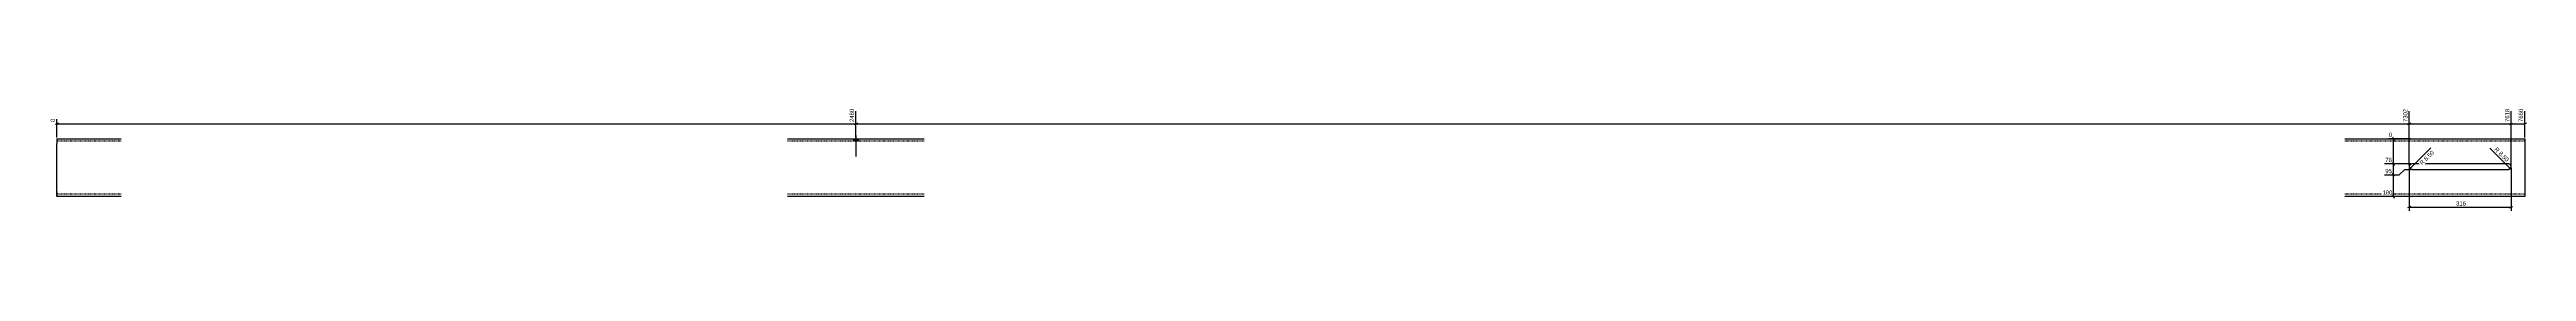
# Model space of a CAD drawing. Header units: millimetres. Extents: x 10 to 21619, y 10 to 324.
# Drawn here: x 13931 to 21619, y 10 to 324 of the extents above; entities that cross this region are included whole.
import ezdxf

# ---------------------------------------------------------------- set-up
doc = ezdxf.new("R2010")
doc.units = ezdxf.units.MM
doc.linetypes.add('DXK_LINE_DOT2', pattern=[3.9198, 1.9599, -1.9599])
doc.layers.add('MÅLSÆTNING', color=7, linetype='Continuous')
doc.layers.add('STÅL', color=7, linetype='Continuous')
doc.styles.add('Arial Narrow', font='ARIALN.TTF', dxfattribs={"height": 0.2})

msp = doc.modelspace()

# ---------------------------------------------------------------- hatches: boundary and pattern name
at = {"layer": 'MÅLSÆTNING', "linetype": 'Continuous'}
for points in [[(21271.1, 153.5), (21257.4, 142.3), (21268.6, 155.9)], [(21557.3, 155.9), (21568.5, 142.3), (21554.8, 153.5)]]:
    msp.add_hatch(color=7, dxfattribs=at).paths.add_polyline_path(points)
at = {"layer": 'STÅL', "linetype": 'Continuous'}
msp.add_hatch(color=3, dxfattribs=at).paths.add_polyline_path([(16440.4, 235.1), (16426.4, 235.1), (16426.4, 227.1), (16440.4, 227.1)])

# ---------------------------------------------------------------- linework, layer by layer
at = {"layer": 'MÅLSÆTNING', "color": 7, "linetype": 'Continuous'}
for p, q in [((16433.4, 238.6), (16433.4, 321.5)), ((16433.4, 238.6), (16433.4, 321.5)), ((21255, 151.8), (21255, 321.5)), ((21255, 151.8), (21255, 321.5)), ((21571, 151.8), (21571, 321.5)), ((21613.4, 238.6), (21613.4, 321.5)), ((13958.6, 283.5), (13948.1, 279.3)), ((13953.4, 238.6), (13953.4, 295.9)), ((13953.4, 281.4), (16433.4, 281.4)), ((16438.6, 283.5), (16428.1, 279.3)), ((16428.1, 279.3), (16438.6, 283.5)), ((21260, 235.1), (21191.5, 235.1)), ((21208.1, 229.9), (21203.9, 240.4)), ((21206, 156.8), (21206, 235.1)), ((21260.2, 283.5), (21249.7, 279.3)), ((21249.7, 279.3), (21260.2, 283.5)), ((21565.7, 279.3), (21576.2, 283.5)), ((21571, 281.4), (21613.4, 281.4)), ((21618.6, 283.5), (21608.1, 279.3)), ((21260, 156.8), (21177.8, 156.8)), ((21260, 156.8), (21177.8, 156.8)), ((21203.9, 162.1), (21208.1, 151.6)), ((21203.9, 162.1), (21208.1, 151.6)), ((21206, 122.3), (21206, 156.8)), ((21257.4, 142.3), (21322, 206.9)), ((21568.5, 142.3), (21505.1, 205.7)), ((21177.8, 122.3), (21223.5, 122.3)), ((21208.1, 117.1), (21203.9, 127.6)), ((21223.5, 122.3), (21241, 139.8)), ((21241, 139.8), (21260, 139.8)), ((21241, 139.8), (21260, 139.8)), ((21255, 144.8), (21255, 10.5)), ((21571, 144.8), (21571, 10.5)), ((21260, 55.1), (21169.3, 55.1)), ((21203.9, 60.4), (21208.1, 49.9)), ((21260.2, 23.8), (21249.7, 19.6)), ((21255, 21.7), (21571, 21.7)), ((21565.7, 19.6), (21576.2, 23.8))]:
    msp.add_line(p, q, dxfattribs=at)
for centre, start, end in [((21263.5, 148.3), 180, 270), ((21562.5, 148.3), 270, 0)]:
    msp.add_arc(centre, 8.5, start, end, dxfattribs=at)
at = {"layer": 'STÅL', "color": 2, "linetype": 'Continuous'}
for p, q in [((13953.4, 235.1), (13953.4, 219.1)), ((13953.4, 235.1), (14153.4, 235.1)), ((16221.4, 235.1), (16645.4, 235.1)), ((21055, 235.1), (21613.4, 235.1)), ((21613.4, 235.1), (21613.4, 55.1)), ((13953.4, 71.1), (13953.4, 219.1)), ((21263.5, 156.8), (21260.2, 156.2)), ((21562.5, 156.8), (21263.5, 156.8)), ((21565.7, 156.2), (21562.5, 156.8)), ((21260.2, 140.5), (21263.5, 139.8)), ((21263.5, 139.8), (21562.5, 139.8)), ((21562.5, 139.8), (21565.7, 140.5)), ((13953.4, 55.1), (13953.4, 71.1)), ((14153.4, 55.1), (13953.4, 55.1)), ((16645.4, 55.1), (16221.4, 55.1)), ((21613.4, 55.1), (21055, 55.1))]:
    msp.add_line(p, q, dxfattribs=at)
at = {"layer": 'STÅL', "color": 7, "linetype": 'DXK_LINE_DOT2'}
for p, q in [((13953.4, 235.1), (13953.4, 230.4)), ((21613.4, 235.1), (21613.4, 230.4)), ((14153.4, 227.1), (13953.4, 227.1)), ((16645.4, 227.1), (16221.4, 227.1)), ((21613.4, 227.1), (21055, 227.1)), ((21260.2, 156.2), (21263.5, 156.8)), ((21562.5, 156.8), (21565.7, 156.2)), ((21263.5, 139.8), (21260.2, 140.5)), ((21565.7, 140.5), (21562.5, 139.8)), ((13953.4, 71.1), (13953.4, 56.3)), ((14153.4, 63.1), (13953.4, 63.1)), ((16645.4, 63.1), (16221.4, 63.1)), ((21613.4, 63.1), (21055, 63.1))]:
    msp.add_line(p, q, dxfattribs=at)
at = {"layer": 'STÅL', "color": 3, "linetype": 'Continuous'}
for p, q in [((16426.4, 235.1), (16426.4, 227.1)), ((16433.4, 245.1), (16433.4, 180.1)), ((16440.4, 235.1), (16440.4, 227.1))]:
    msp.add_line(p, q, dxfattribs=at)
at = {"layer": 'STÅL', "color": 2, "linetype": 'Continuous'}
for centre, start, end in [((21263.5, 148.3), 112.5, 247.5), ((21562.5, 148.3), 292.5, 67.5)]:
    msp.add_arc(centre, 8.5, start, end, dxfattribs=at)
at = {"layer": 'STÅL', "color": 7, "linetype": 'DXK_LINE_DOT2'}
for centre, start, end in [((21263.5, 148.3), 112.5, 247.5), ((21562.5, 148.3), 292.5, 67.5)]:
    msp.add_arc(centre, 8.5, start, end, dxfattribs=at)

# ---------------------------------------------------------------- next in the draw order: wipeouts: each hides what was drawn before it
at = {"color": 0, "linetype": 'Continuous'}
for points in [[(21610.6, 324.3), (21591, 324.3), (21591, 284.6), (21610.6, 284.6)], [(13950.6, 298.7), (13931, 298.7), (13931, 284.6), (13950.6, 284.6)], [(21202.8, 237.9), (21202.8, 257.5), (21188.7, 257.5), (21188.7, 237.9)], [(21200.3, 159.6), (21200.3, 179.2), (21177.6, 179.2), (21177.6, 159.6)]]:
    msp.add_wipeout(points, dxfattribs=at).dxf.layer = 'MÅLSÆTNING'
at = {"color": 0}
for points in [[(21330.8, 184.2), (21316.9, 198.1), (21281, 162.1), (21294.8, 148.3)], [(21428.5, 24.3), (21428.5, 43.9), (21397.4, 43.9), (21397.4, 24.3)]]:
    msp.add_wipeout(points, dxfattribs=at).dxf.layer = 'MÅLSÆTNING'

# ---------------------------------------------------------------- next in the draw order: linework, layer by layer
at = {"layer": 'MÅLSÆTNING', "color": 7, "linetype": 'Continuous'}
for p, q in [((21571, 151.8), (21571, 321.5)), ((16433.4, 281.4), (21255, 281.4)), ((21255, 281.4), (21571, 281.4)), ((21565.7, 279.3), (21576.2, 283.5)), ((21177.8, 122.3), (21223.5, 122.3)), ((21208.1, 117.1), (21203.9, 127.6)), ((21206, 55.1), (21206, 122.3)), ((21223.5, 122.3), (21241, 139.8))]:
    msp.add_line(p, q, dxfattribs=at)

# ---------------------------------------------------------------- next in the draw order: texts
at = {"layer": 'MÅLSÆTNING', "color": 3, "linetype": 'Continuous', "style": 'Arial Narrow'}
for s, height, p in [('7660', 13.36, (21607.8, 287.4)), ('0', 13.4, (13947.8, 287.4))]:
    msp.add_text(s, height=height, rotation=90.00021, dxfattribs=at).set_placement(p)
for s, height, p in [('0', 13.4, (21191.5, 240.7)), ('78', 13.36, (21180.4, 162.4))]:
    msp.add_text(s, height=height, dxfattribs=at).set_placement(p)
at = {"layer": 'MÅLSÆTNING', "color": 3, "style": 'Arial Narrow'}
msp.add_text('R 8.50', height=13.36, rotation=45.00011, dxfattribs=at).set_placement((21294.8, 152.2))
msp.add_text('316', height=13.36, dxfattribs=at).set_placement((21400.2, 27.1))

# ---------------------------------------------------------------- next in the draw order: wipeouts: each hides what was drawn before it
at = {"color": 0, "linetype": 'Continuous'}
for points in [[(16430.6, 324.3), (16411, 324.3), (16411, 284.6), (16430.6, 284.6)], [(21252.2, 324.3), (21232.6, 324.3), (21232.6, 284.6), (21252.2, 284.6)], [(21568.2, 324.3), (21548.6, 324.3), (21548.6, 284.6), (21568.2, 284.6)], [(21200.3, 57.9), (21200.3, 77.5), (21169.1, 77.5), (21169.1, 57.9)], [(21200.3, 125.1), (21200.3, 144.7), (21177.6, 144.7), (21177.6, 125.1)]]:
    msp.add_wipeout(points, dxfattribs=at).dxf.layer = 'MÅLSÆTNING'
at = {"color": 0}
msp.add_wipeout([(21549.8, 164.6), (21563.7, 178.5), (21527.8, 214.4), (21513.9, 200.6)], dxfattribs=at).dxf.layer = 'MÅLSÆTNING'

# ---------------------------------------------------------------- next in the draw order: texts
at = {"layer": 'MÅLSÆTNING', "color": 3, "linetype": 'Continuous', "style": 'Arial Narrow'}
for s, p in [('2480', (16427.8, 287.4)), ('7302', (21249.4, 287.4)), ('7618', (21565.4, 287.4))]:
    msp.add_text(s, height=13.36, rotation=90.00021, dxfattribs=at).set_placement(p)
at = {"layer": 'MÅLSÆTNING', "color": 3, "style": 'Arial Narrow'}
msp.add_text('R 8.50', height=13.36, rotation=-45.00011, dxfattribs=at).set_placement((21517.9, 200.6))
at = {"layer": 'MÅLSÆTNING', "color": 3, "linetype": 'Continuous', "style": 'Arial Narrow'}
for s, p in [('95', (21180.4, 127.9)), ('180', (21171.9, 60.7))]:
    msp.add_text(s, height=13.36, dxfattribs=at).set_placement(p)

doc.saveas('drawing.dxf')
